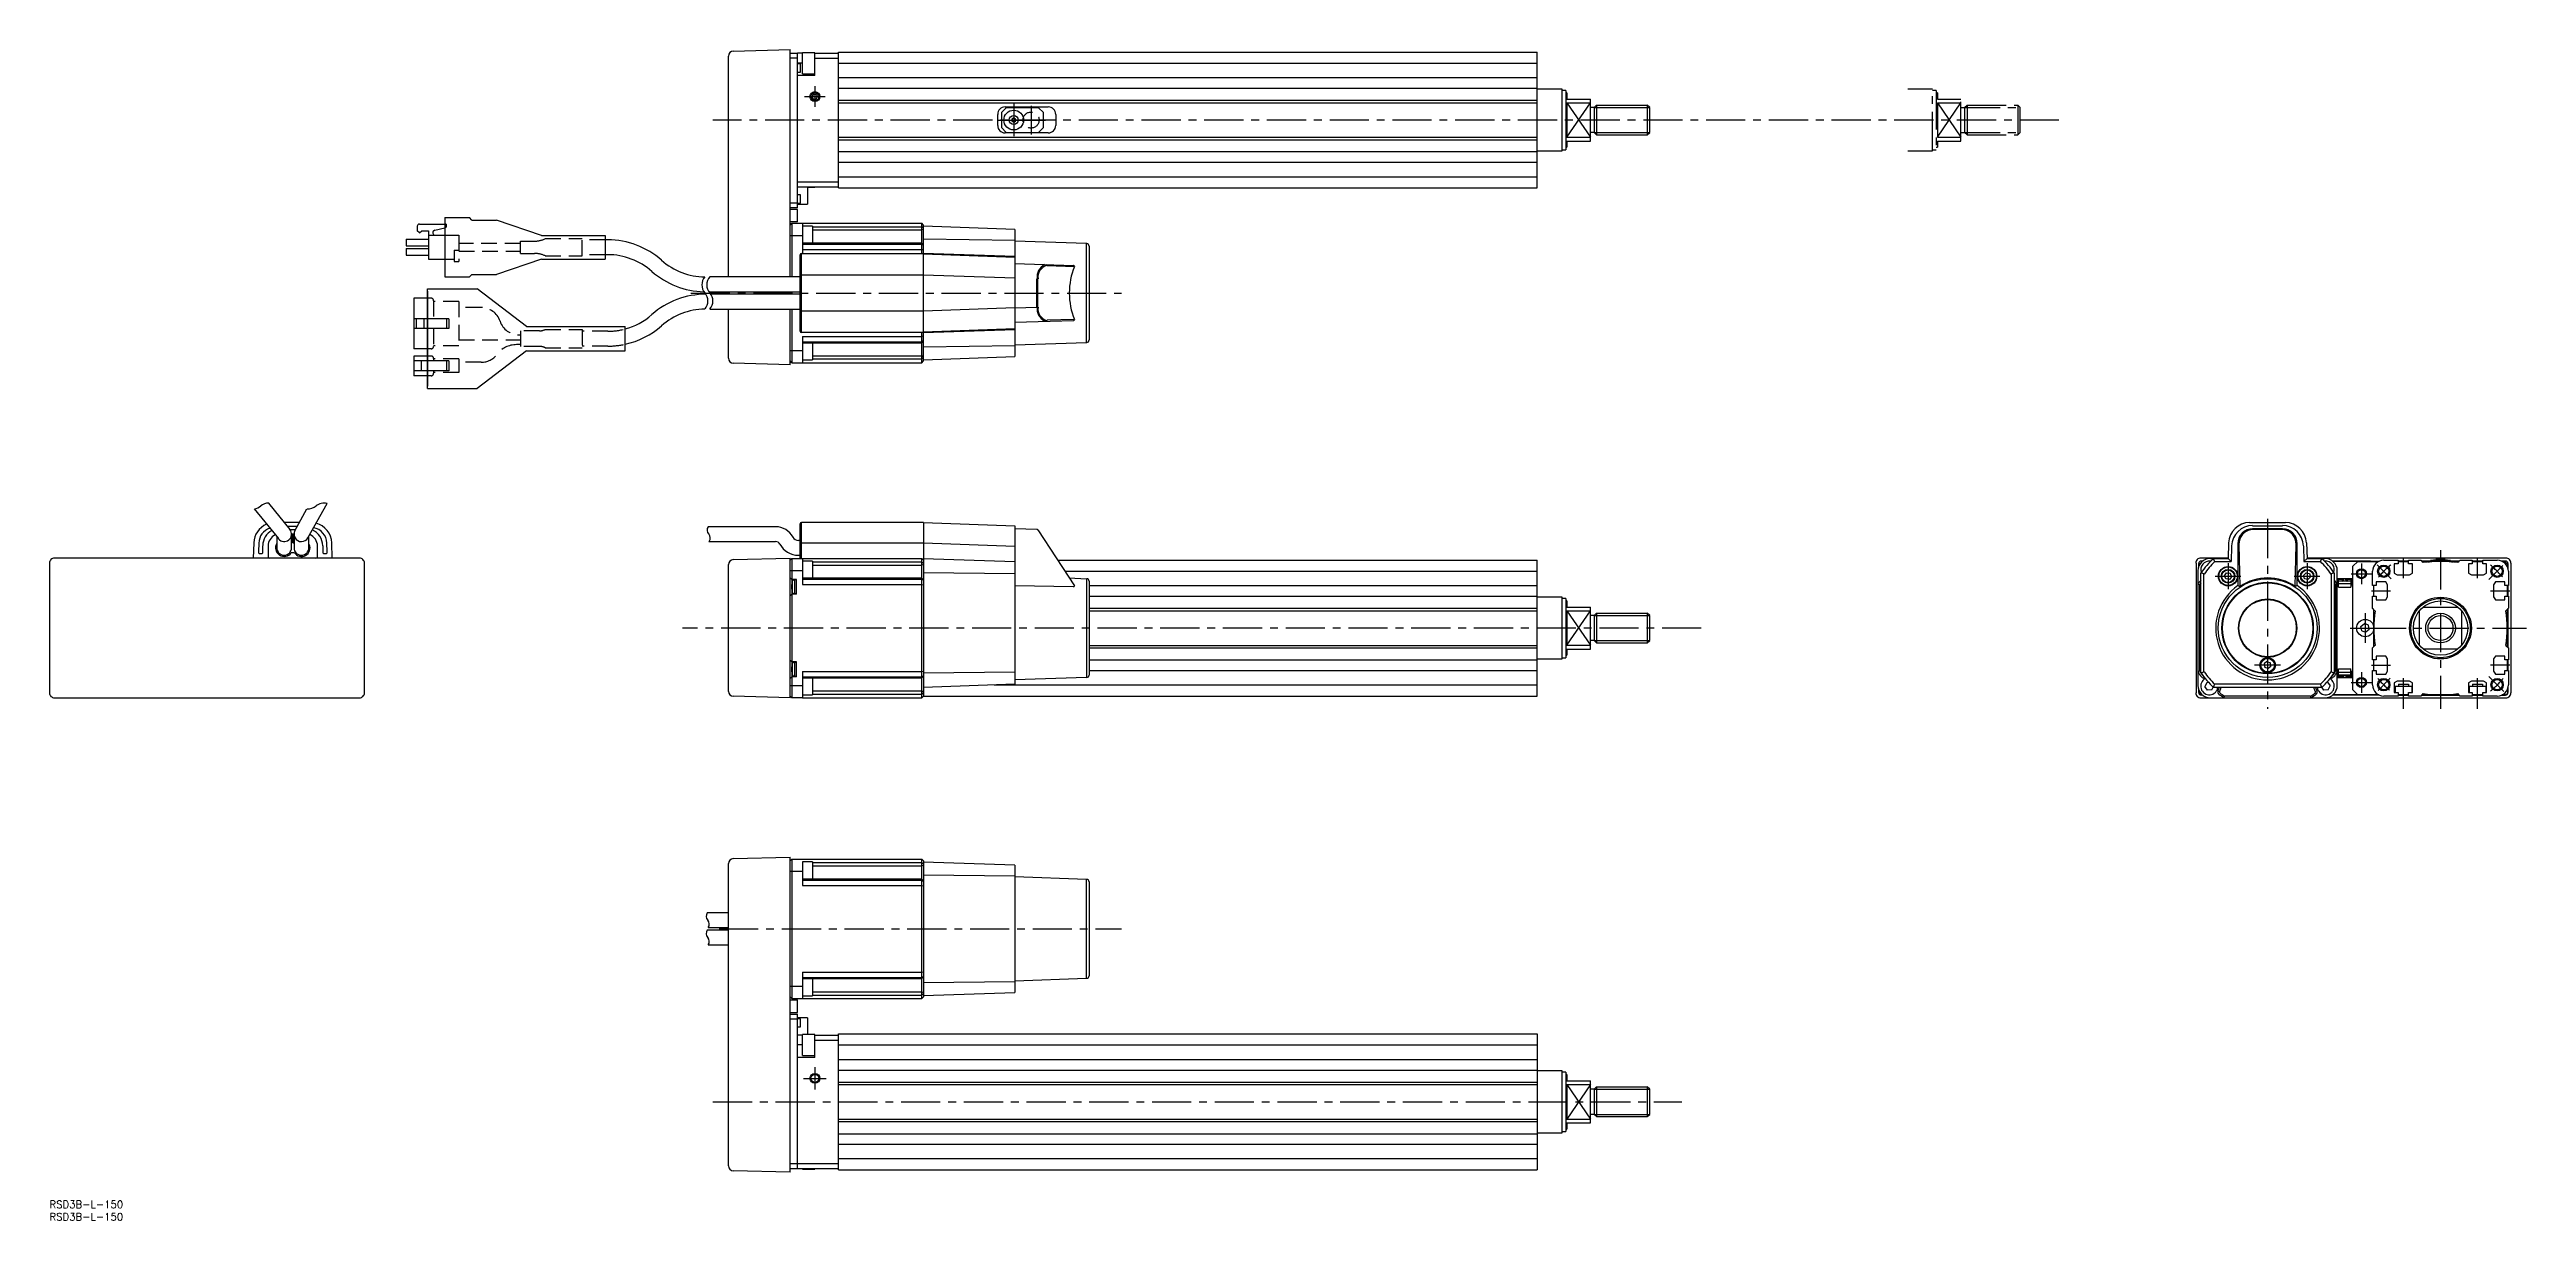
# Model space of a CAD drawing. Extents: x 0 to 1003, y -8 to 466.
import ezdxf

# ---------------------------------------------------------------- set-up
doc = ezdxf.new("R2010")
doc.units = 0
doc.header["$LTSCALE"] = 0.5
for name, pattern in [('CENTER', [50.8, 31.75, -6.35, 6.35, -6.35]), ('DASHED', [19.05, 12.7, -6.35]), ('PHANTOM', [63.5, 31.75, -6.35, 6.35, -6.35, 6.35, -6.35])]:
    doc.linetypes.add(name, pattern=pattern)
for name, color, linetype in [('MSM_CENTER', 1, 'CENTER'), ('MSM_CONTINUOUS', 7, 'CONTINUOUS'), ('MSM_DASHED', 4, 'DASHED'), ('MSM_IMAGINARY', 6, 'PHANTOM'), ('MSM_NARROW', 5, 'CONTINUOUS'), ('MSM_PART_NUMBER', 7, 'CONTINUOUS')]:
    doc.layers.add(name, color=color, linetype=linetype)
doc.styles.get("Standard").update_dxf_attribs({"font": 'txt.shx', "height": 3, "bigfont": 'bigfont.shx'})

msp = doc.modelspace()

# ---------------------------------------------------------------- texts
at = {"layer": 'MSM_PART_NUMBER'}
for p in [(0, -3), (0, -8)]:
    msp.add_text('RSD3B-L-150', height=3, dxfattribs=at).set_placement(p)

# ---------------------------------------------------------------- linework, layer by layer
at = {"layer": 'MSM_CENTER'}
for p, q in [((305.7, 446.8), (314.1, 446.8)), ((309.9, 451), (309.9, 442.6)), ((390.4, 443.9), (390.4, 430.8)), ((397.4, 443.1), (397.4, 431.5)), ((813.6, 437.3), (268.6, 437.3)), ((383.8, 437.3), (396.9, 437.3)), ((391.6, 437.3), (403.2, 437.3)), ((259.6, 367.3), (434.1, 367.3)), ((898.1, 275.9), (898.1, 199)), ((968.1, 263.2), (968.1, 199)), ((876.8, 252.7), (887.3, 252.7)), ((882.1, 258), (882.1, 247.4)), ((908.8, 252.7), (919.3, 252.7)), ((914.1, 258), (914.1, 247.4)), ((931.9, 253.7), (940.2, 253.7)), ((936.1, 257.9), (936.1, 249.5)), ((948.1, 251.7), (942.5, 257.3)), ((953.1, 251.9), (953.1, 259.7)), ((983.1, 251.9), (983.1, 259.7)), ((987.6, 251.3), (993.3, 257)), ((947.9, 246.7), (940.1, 246.7)), ((996.1, 246.7), (988.3, 246.7)), ((668.8, 231.7), (256.3, 231.7)), ((931.5, 231.7), (943.6, 231.7)), ((937.6, 237.8), (937.6, 225.7)), ((938.3, 231.7), (1002.9, 231.7)), ((898.1, 222), (898.1, 211.4)), ((903.3, 216.7), (892.8, 216.7)), ((936.1, 213.9), (936.1, 205.5)), ((940.1, 216.7), (947.9, 216.7)), ((947.7, 211.4), (942.8, 206.5)), ((953.1, 199), (953.1, 211.5)), ((983.1, 199), (983.1, 211.5)), ((987.7, 212.1), (993.7, 206.1)), ((996.1, 216.7), (988.3, 216.7)), ((931.9, 209.7), (940.2, 209.7)), ((271.1, 110), (434.1, 110)), ((309.9, 54), (309.9, 45)), ((305.3, 49.5), (314.4, 49.5)), ((268.6, 40), (660.9, 40))]:
    msp.add_line(p, q, dxfattribs=at)
for start, end in [(128.1239, 140.7358), (39.6065, 51.4367), (218.794, 230.6091), (308.533, 321.1698)]:
    msp.add_arc((968.1, 231.7), 32.5, start, end, dxfattribs=at)
at = {"layer": 'MSM_CONTINUOUS'}
for p, q in [((274.9, 373.8), (274.9, 463.2)), ((276.8, 465.2), (299.9, 465.8)), ((299.9, 373.8), (299.9, 465.8)), ((299.9, 464.3), (302.9, 464.3)), ((302.9, 462.3), (299.9, 462.3)), ((302.9, 401.8), (302.9, 464.3)), ((304.9, 464.3), (302.9, 464.3)), ((309.9, 464.5), (304.9, 464.5)), ((304.9, 456), (304.9, 464.5)), ((309.9, 455.3), (309.9, 464.5)), ((309.9, 464.3), (319.4, 464.3)), ((309.9, 462.3), (319.4, 462.3)), ((319.4, 464.8), (602.4, 464.8)), ((319.4, 409.8), (319.4, 464.8)), ((602.4, 409.8), (602.4, 464.8)), ((304.9, 460.3), (302.9, 460.3)), ((304.1, 460), (302.9, 460)), ((302.9, 456.7), (304.1, 456.7)), ((309.9, 455.3), (302.9, 455.3)), ((304.1, 456.7), (304.1, 460)), ((304.9, 456), (309.9, 456)), ((319.4, 460.3), (602.4, 460.3)), ((319.4, 454.5), (602.4, 454.5)), ((309.3, 447.8), (308.7, 446.8)), ((309.3, 445.8), (308.7, 446.8)), ((309.3, 447.8), (310.4, 447.8)), ((309.3, 445.8), (310.4, 445.8)), ((310.4, 447.8), (311, 446.8)), ((310.4, 445.8), (311, 446.8)), ((319.4, 450.2), (602.4, 450.2)), ((319.4, 445.3), (602.4, 445.3)), ((319.4, 444.3), (602.4, 444.3)), ((387.4, 442.3), (385.4, 440.3)), ((386.9, 442.6), (404.4, 442.6)), ((400.4, 442.3), (387.4, 442.3)), ((402.4, 440.3), (400.4, 442.3)), ((612.4, 449.8), (602.4, 449.8)), ((612.4, 424.8), (612.4, 449.8)), ((613.9, 449.3), (612.4, 449.3)), ((613.9, 449.3), (613.9, 425.3)), ((614.4, 448.3), (613.9, 448.3)), ((614.4, 448.3), (614.4, 445.8)), ((614.4, 445.8), (623.9, 445.8)), ((614.4, 444.3), (623.9, 444.3)), ((614.4, 444.3), (614.4, 430.3)), ((623.9, 428.8), (623.9, 445.8)), ((625.4, 442.4), (623.9, 442.4)), ((625.4, 442.4), (626.4, 443.3)), ((625.4, 442.4), (625.4, 432.3)), ((626.4, 443.3), (626.4, 431.3)), ((626.4, 443.3), (646.9, 443.3)), ((646.9, 443.3), (646.9, 431.3)), ((647.9, 442.4), (646.9, 443.3)), ((647.9, 432.3), (647.9, 442.4)), ((383.9, 435.1), (383.9, 439.6)), ((385.4, 440.3), (385.4, 434.3)), ((385.4, 434.3), (387.4, 432.3)), ((404.4, 432.1), (386.9, 432.1)), ((387.4, 432.3), (400.4, 432.3)), ((390.4, 438.2), (389.6, 437.7)), ((389.6, 437.7), (389.6, 436.9)), ((389.6, 436.9), (390.4, 436.4)), ((391.1, 437.7), (390.4, 438.2)), ((390.4, 436.4), (391.1, 436.9)), ((391.1, 436.9), (391.1, 437.7)), ((400.4, 432.3), (402.4, 434.3)), ((402.4, 434.3), (402.4, 440.3)), ((407.4, 439.6), (407.4, 435.1)), ((625.4, 432.3), (623.9, 432.3)), ((626.4, 431.3), (625.4, 432.3)), ((626.4, 431.3), (646.9, 431.3)), ((646.9, 431.3), (647.9, 432.3)), ((319.4, 430.3), (602.4, 430.3)), ((319.4, 429.3), (602.4, 429.3)), ((319.4, 424.5), (602.4, 424.5)), ((602.4, 424.8), (612.4, 424.8)), ((612.4, 425.3), (613.9, 425.3)), ((613.9, 426.3), (614.4, 426.3)), ((614.4, 430.3), (623.9, 430.3)), ((614.4, 428.8), (623.9, 428.8)), ((614.4, 428.8), (614.4, 426.3)), ((302.9, 412.3), (319.4, 412.3)), ((319.4, 420.2), (602.4, 420.2)), ((319.4, 414.3), (602.4, 414.3)), ((299.9, 403.8), (302.9, 403.8)), ((302.9, 401.8), (299.9, 401.8)), ((302.9, 410.3), (319.4, 410.3)), ((304.1, 407), (302.9, 407)), ((302.9, 403.7), (304.1, 403.7)), ((302.9, 403.3), (306.9, 403.3)), ((304.1, 403.7), (304.1, 407)), ((306.9, 410.3), (306.9, 403.3)), ((306.9, 410.1), (309.9, 410.1)), ((309.9, 410.1), (309.9, 410.3)), ((319.4, 409.8), (602.4, 409.8)), ((148.9, 394.3), (148.9, 392.5)), ((149.8, 391.6), (148.9, 392.5)), ((149.8, 395.2), (160, 395.2)), ((149.8, 391.6), (150.7, 392.5)), ((150.7, 392.5), (153.4, 392.5)), ((153.4, 392.5), (153.4, 381)), ((156, 392.7), (160, 393.7)), ((160, 397.8), (160, 373.8)), ((160, 397.8), (170, 397.8)), ((171, 396.8), (170, 397.8)), ((171, 396.8), (181, 396.8)), ((199.2, 390.6), (181, 396.8)), ((302.9, 401.1), (299.9, 401.1)), ((302.9, 396.1), (299.9, 396.1)), ((299.9, 394.8), (300.6, 395.5)), ((300.6, 395.5), (300.6, 373.8)), ((300.6, 395.5), (353.2, 395.5)), ((302.9, 396.1), (302.9, 401.1)), ((304.9, 395.5), (304.9, 383.3)), ((308.9, 394.4), (304.9, 394.4)), ((308.9, 394.4), (308.9, 387.5)), ((308.9, 394.1), (353.2, 394.1)), ((308.9, 392.8), (353.2, 392.8)), ((353.2, 383.3), (353.2, 395.5)), ((353.9, 394.8), (353.2, 395.5)), ((353.9, 393.5), (353.2, 394.1)), ((353.9, 393.1), (353.2, 392.8)), ((353.9, 339.8), (353.9, 394.8)), ((390.9, 393), (353.9, 394.3)), ((390.9, 393), (390.9, 341.6)), ((144.4, 389.1), (153.4, 389.1)), ((144.4, 389.1), (144.4, 386.4)), ((144.4, 386.4), (153.4, 386.4)), ((144.4, 385.3), (153.4, 385.3)), ((144.4, 385.3), (144.4, 382.6)), ((144.4, 382.6), (153.4, 382.6)), ((153.4, 390.7), (160, 390.7)), ((199.2, 390.6), (225, 390.6)), ((225, 390.6), (225, 381)), ((226, 388.8), (225, 388.8)), ((226, 382.8), (225, 382.8)), ((304.9, 390.5), (299.9, 390.5)), ((303.9, 382.6), (303.9, 382.8)), ((303.9, 352), (303.9, 382.6)), ((304.4, 383.3), (353.9, 383.3)), ((304.4, 383.1), (304.4, 383.3)), ((304.4, 351.5), (304.4, 383.1)), ((353.9, 383.1), (304.4, 383.1)), ((353.2, 387.5), (304.9, 387.5)), ((304.9, 387.1), (353.2, 387.1)), ((304.9, 384.9), (353.2, 384.9)), ((353.9, 386.8), (353.2, 387.5)), ((353.9, 386.6), (353.2, 387.1)), ((353.9, 384.7), (353.2, 384.9)), ((353.9, 389.2), (390.9, 388.7)), ((353.9, 383.3), (353.9, 383.1)), ((390.9, 382.1), (353.9, 383.3)), ((353.9, 383.1), (390.9, 381.8)), ((419.9, 387.3), (390.9, 388.3)), ((419.9, 347.3), (419.9, 387.3)), ((420.9, 386.3), (420.9, 348.3)), ((153.4, 381), (160, 381)), ((160, 373.8), (170, 373.8)), ((171, 374.8), (170, 373.8)), ((171, 374.8), (181, 374.8)), ((199.2, 381), (181, 374.8)), ((199.2, 381), (225, 381)), ((303.9, 373.8), (267.4, 373.8)), ((303.9, 374.6), (353.9, 374.6)), ((353.9, 374.6), (390.9, 373.4)), ((390.9, 379.3), (414.6, 378.5)), ((399.8, 361.6), (399.8, 373)), ((400.2, 361.6), (400.2, 373)), ((402.9, 378.7), (403.5, 378.9)), ((403.9, 378.4), (415, 378)), ((153.1, 365.2), (147.5, 365.2)), ((147.5, 365.2), (147.5, 344.7)), ((153.1, 328.6), (153.1, 369)), ((153.1, 369), (173.1, 369)), ((153.1, 368), (153.1, 329.6)), ((193.1, 353.8), (173.1, 369)), ((174.8, 361.4), (174.2, 361.4)), ((267, 367.8), (303.9, 367.8)), ((303.9, 366.8), (267.7, 366.8)), ((274.9, 366.8), (274.9, 367.8)), ((299.9, 366.8), (299.9, 367.8)), ((300.6, 367.8), (300.6, 366.8)), ((390.9, 361.3), (353.9, 360)), ((390.9, 361.3), (399.8, 361.6)), ((399.8, 361.6), (400.2, 361.6)), ((153.1, 356.9), (147.5, 356.9)), ((153.1, 352.9), (147.5, 352.9)), ((148.5, 356.9), (148.5, 352.9)), ((151.5, 356.9), (151.5, 352.9)), ((193.1, 353.8), (233.1, 353.8)), ((233.1, 343.9), (233.1, 353.8)), ((267.4, 360.8), (303.9, 360.8)), ((274.9, 340.9), (274.9, 360.8)), ((299.9, 338.3), (299.9, 360.8)), ((300.6, 360.8), (300.6, 339.1)), ((353.9, 360), (303.9, 360)), ((303.9, 351.8), (303.9, 352)), ((304.4, 351.5), (353.9, 351.5)), ((304.4, 351.3), (304.4, 351.5)), ((353.9, 351.3), (304.4, 351.3)), ((353.2, 339.1), (353.2, 351.3)), ((390.9, 352.8), (353.9, 351.5)), ((353.9, 351.3), (390.9, 352.6)), ((414.6, 356.1), (390.9, 355.3)), ((403.5, 355.8), (402.9, 355.9)), ((415, 356.6), (403.9, 356.3)), ((153.1, 344.7), (147.5, 344.7)), ((153.1, 341.8), (147.5, 341.8)), ((147.5, 341.8), (147.5, 333.8)), ((193.1, 343.9), (173.1, 328.6)), ((193.1, 343.9), (233.1, 343.9)), ((299.9, 344.1), (304.9, 344.1)), ((304.9, 349.7), (353.2, 349.7)), ((304.9, 349.7), (304.9, 339.1)), ((304.9, 347.6), (353.2, 347.6)), ((304.9, 347.2), (353.2, 347.2)), ((308.9, 347.2), (308.9, 340.2)), ((308.9, 341.9), (353.2, 341.9)), ((353.9, 349.9), (353.2, 349.7)), ((353.9, 348), (353.2, 347.6)), ((353.2, 347.2), (353.9, 347.9)), ((353.9, 341.5), (353.2, 341.9)), ((353.9, 341.1), (353.2, 340.6)), ((390.9, 345.9), (353.9, 345.4)), ((353.9, 340.3), (390.9, 341.6)), ((390.9, 346.3), (419.9, 347.3)), ((153.1, 339.8), (147.5, 339.8)), ((153.1, 335.8), (147.5, 335.8)), ((153.1, 333.8), (147.5, 333.8)), ((150.5, 339.8), (150.5, 335.8)), ((299.9, 338.3), (276.8, 338.9)), ((300.6, 339.1), (299.9, 339.8)), ((300.6, 339.1), (353.2, 339.1)), ((304.9, 340.2), (308.9, 340.2)), ((308.9, 340.6), (353.2, 340.6)), ((353.2, 339.1), (353.9, 339.8)), ((153.1, 328.6), (173.1, 328.6)), ((88.7, 282.3), (97.3, 271.6)), ((104.6, 268.2), (112.4, 282.1)), ((82.9, 279.9), (92.7, 267.9)), ((101.2, 274.4), (95.1, 274.4)), ((100.3, 272.8), (96.4, 272.8)), ((97.3, 271.6), (99.6, 271.6)), ((99.3, 271.1), (104.2, 279.9)), ((294, 272.7), (266.7, 272.7)), ((303.9, 259.9), (303.9, 273.9)), ((353.9, 274.4), (304.4, 274.4)), ((304.4, 259.9), (304.4, 274.4)), ((353.9, 274.4), (353.9, 204.2)), ((353.9, 274.4), (390.9, 273.1)), ((390.9, 273.1), (390.9, 209)), ((399.8, 271.6), (390.9, 271.9)), ((400.2, 271.4), (415, 248.8)), ((890.8, 274.4), (905.3, 274.4)), ((892, 273.1), (904.1, 273.1)), ((904.1, 271.9), (892, 271.9)), ((903.7, 271.6), (892.4, 271.6)), ((82.7, 266.2), (82.5, 260)), ((84.7, 266.2), (84.6, 262.5)), ((85.1, 261.9), (85.9, 261.9)), ((86.4, 262.4), (86.4, 265)), ((88.5, 264.9), (88.5, 264.9)), ((88.5, 264.9), (88.5, 260.4)), ((92, 268.7), (92, 267.1)), ((92, 267.1), (92, 264.2)), ((99.1, 262.2), (97.9, 262.2)), ((98, 269.9), (99, 269.9)), ((98, 264.2), (98, 269.7)), ((98, 266.2), (98.3, 266.2)), ((98.3, 266.2), (98.3, 269.9)), ((98.3, 268.4), (98.7, 268.4)), ((98.7, 269.9), (98.7, 266.2)), ((98.7, 266.2), (99, 266.2)), ((99, 269.7), (99, 264.2)), ((105, 264.2), (105, 269)), ((108.5, 260.4), (108.5, 264.9)), ((110.6, 265), (110.6, 262.4)), ((111.1, 261.9), (111.9, 261.9)), ((112.4, 262.5), (112.3, 266.2)), ((114.5, 260), (114.3, 266.2)), ((267, 266.7), (294, 266.7)), ((303.9, 267.2), (303.2, 267.2)), ((303.2, 261.2), (303.9, 261.2)), ((304.4, 266.2), (353.9, 266.2)), ((353.9, 266.2), (390.9, 264.9)), ((882.3, 266.2), (882.1, 259.9)), ((883.5, 264.9), (883.3, 258.6)), ((886.1, 265.9), (886.1, 249)), ((886.6, 266.7), (886.5, 265.5)), ((886.5, 265.5), (886.9, 248.5)), ((909.2, 248.5), (909.6, 265.5)), ((909.6, 265.5), (909.5, 266.7)), ((910.1, 249), (910.1, 265.9)), ((912.6, 264.9), (912.8, 258.6)), ((913.8, 266.2), (914.1, 259.9)), ((0, 258), (0, 205.5)), ((125.5, 260), (2, 260)), ((127.5, 205.5), (127.5, 258)), ((274.9, 206.1), (274.9, 257.4)), ((276.8, 259.4), (299.9, 260)), ((299.9, 203.5), (299.9, 260)), ((299.9, 259.2), (300.6, 259.9)), ((304.9, 254.9), (299.9, 254.9)), ((299.9, 252.1), (300.6, 251.4)), ((300.6, 259.9), (300.6, 250.1)), ((300.6, 259.9), (304.9, 259.9)), ((302.4, 251.4), (300.6, 251.4)), ((302.4, 251.2), (301.6, 251.2)), ((301.6, 251.2), (301.6, 245.7)), ((302.4, 245.4), (302.4, 251.4)), ((304.9, 259.9), (304.9, 249.4)), ((304.9, 259.9), (353.2, 259.9)), ((308.9, 258.8), (304.9, 258.8)), ((353.2, 251.9), (304.9, 251.9)), ((304.9, 251.5), (353.2, 251.5)), ((308.9, 258.8), (308.9, 251.9)), ((308.9, 258.5), (353.2, 258.5)), ((308.9, 257.2), (353.2, 257.2)), ((353.2, 203.5), (353.2, 259.9)), ((353.9, 259.2), (353.2, 259.9)), ((353.9, 257.9), (353.2, 258.5)), ((353.9, 257.5), (353.2, 257.2)), ((353.9, 251.2), (353.2, 251.9)), ((353.9, 251.1), (353.2, 251.5)), ((353.9, 259.9), (390.9, 258.6)), ((390.9, 253.6), (353.9, 254)), ((408.2, 259.2), (602.4, 259.2)), ((411.1, 254.7), (602.4, 254.7)), ((412.9, 252), (419.9, 251.7)), ((419.9, 251.7), (419.9, 211.7)), ((602.4, 204.2), (602.4, 259.2)), ((869.1, 258), (869.1, 205.5)), ((869.9, 254.9), (869.9, 208.5)), ((870.2, 256.8), (870.2, 257.8)), ((870.2, 257.8), (870.2, 257.8)), ((870.2, 257.8), (870.2, 256.8)), ((870.6, 257.7), (871.6, 258.7)), ((870.6, 257.7), (870.6, 257.5)), ((882.1, 260), (871, 260)), ((872.3, 253.6), (871, 254)), ((871, 213.6), (871, 254)), ((871.2, 258.8), (871.7, 258.8)), ((871.2, 258.8), (871.2, 258.8)), ((871.7, 258.8), (871.2, 258.8)), ((871.6, 258.7), (871.6, 258.7)), ((872.3, 214), (872.3, 253.6)), ((874.9, 259.9), (882.1, 259.9)), ((876.1, 259.9), (876.6, 258.6)), ((876.6, 258.6), (883.3, 258.6)), ((880.6, 252.9), (881.5, 254.1)), ((881.2, 251.6), (880.6, 252.9)), ((882.6, 251.4), (881.2, 251.6)), ((881.5, 254.1), (882.9, 253.9)), ((883.3, 258.6), (882.1, 259.9)), ((883.5, 252.5), (882.6, 251.4)), ((882.9, 253.9), (883.5, 252.5)), ((912.7, 253.1), (913.7, 254.1)), ((913, 251.7), (912.7, 253.1)), ((914.1, 259.9), (912.8, 258.6)), ((912.8, 258.6), (919.5, 258.6)), ((914.4, 251.3), (913, 251.7)), ((913.7, 254.1), (915.1, 253.8)), ((994.6, 260), (914, 260)), ((914.1, 259.9), (921.3, 259.9)), ((915.4, 252.4), (914.4, 251.3)), ((915.1, 253.8), (915.4, 252.4)), ((919.5, 258.6), (920, 259.9)), ((925.1, 254), (923.8, 253.6)), ((923.8, 253.6), (923.8, 214)), ((924.4, 258.8), (943.2, 258.8)), ((939.8, 258.8), (924.4, 258.8)), ((934.6, 258.7), (924.5, 258.7)), ((925.1, 254), (925.1, 213.6)), ((926.3, 208.5), (926.3, 254.9)), ((926.3, 251.7), (926.3, 249.2)), ((932.3, 251.7), (926.3, 251.7)), ((926.8, 248.3), (926.8, 251.7)), ((928.8, 251.3), (926.8, 251.3)), ((926.8, 250.8), (928.3, 250.8)), ((928.3, 251.7), (928.3, 250.8)), ((928.3, 250.8), (928.4, 250.7)), ((930.2, 250.7), (928.4, 250.7)), ((928.8, 251.3), (928.8, 251.7)), ((928.8, 251.7), (928.8, 251.2)), ((928.8, 251.2), (928.8, 251.3)), ((929.8, 251.7), (929.8, 251.3)), ((929.8, 251.2), (929.8, 251.7)), ((929.8, 251.3), (929.8, 251.2)), ((931.8, 251.3), (929.8, 251.3)), ((930.3, 250.8), (930.2, 250.7)), ((930.3, 251.7), (930.3, 250.8)), ((930.3, 250.8), (931.8, 250.8)), ((931.8, 251.7), (931.8, 248.3)), ((932.3, 249.2), (932.3, 251.7)), ((934.6, 258.7), (932.6, 256.7)), ((932.6, 206.7), (932.6, 256.7)), ((934.6, 258.7), (943, 258.7)), ((939.8, 258.8), (943.1, 258.8)), ((939.8, 258.8), (939.8, 258.8)), ((939.8, 258.7), (939.8, 258.8)), ((939.8, 258.8), (939.8, 258.7)), ((940.6, 248.9), (940.6, 254.7)), ((945.1, 259.2), (950.9, 259.2)), ((950.9, 257.7), (949.4, 257.7)), ((949.4, 257.7), (949.4, 253.9)), ((949.4, 253.9), (950.6, 253.2)), ((950.6, 253.2), (955.5, 253.2)), ((950.9, 259.2), (950.9, 257.7)), ((955.2, 258.8), (950.9, 258.8)), ((950.9, 258.8), (955.2, 258.8)), ((950.9, 258.7), (955.2, 258.7)), ((955.2, 257.7), (955.2, 259.2)), ((955.2, 259.2), (960.1, 259.2)), ((956.7, 257.7), (955.2, 257.7)), ((955.5, 253.2), (956.7, 253.9)), ((956.7, 253.9), (956.7, 257.7)), ((960.1, 259.2), (961, 258.2)), ((964.1, 258.8), (960.5, 258.8)), ((960.5, 258.8), (964.1, 258.8)), ((960.6, 258.7), (964.1, 258.7)), ((963.1, 258.5), (963.1, 258.5)), ((963.1, 258.5), (963.6, 258.5)), ((966.3, 259.3), (964.1, 259.1)), ((964.1, 259.1), (964.1, 258.6)), ((964.1, 259.1), (972.1, 259.1)), ((966.3, 259.7), (966.3, 259.3)), ((966.3, 259.7), (969.9, 259.7)), ((966.3, 259.3), (969.9, 259.3)), ((969.9, 259.3), (969.9, 259.7)), ((972.1, 259.1), (969.9, 259.3)), ((972, 258.6), (972.1, 259.1)), ((975.7, 258.8), (972, 258.8)), ((972, 258.8), (975.6, 258.8)), ((972, 258.7), (975.6, 258.7)), ((972.5, 258.5), (973.1, 258.5)), ((973.1, 258.5), (973.1, 258.5)), ((975.1, 258.2), (976.1, 259.2)), ((976.1, 259.2), (980.9, 259.2)), ((980.9, 257.7), (979.4, 257.7)), ((979.4, 257.7), (979.4, 253.9)), ((979.4, 253.9), (980.6, 253.2)), ((980.6, 253.2), (985.5, 253.2)), ((980.9, 259.2), (980.9, 257.7)), ((985.2, 258.8), (980.9, 258.8)), ((980.9, 258.8), (985.2, 258.8)), ((980.9, 258.7), (985.2, 258.7)), ((985.2, 257.7), (985.2, 259.2)), ((985.2, 259.2), (991.1, 259.2)), ((986.7, 257.7), (985.2, 257.7)), ((985.5, 253.2), (986.7, 253.9)), ((986.7, 253.9), (986.7, 257.7)), ((994.4, 258.8), (992.9, 258.8)), ((993, 258.8), (994.4, 258.8)), ((993.1, 258.7), (994.1, 258.7)), ((995.1, 257.7), (994.1, 258.7)), ((995.1, 257.7), (995.1, 256.8)), ((995.4, 255.9), (995.4, 257.8)), ((995.4, 257.8), (995.4, 256)), ((995.6, 254.7), (995.6, 248.9)), ((996.6, 258), (996.6, 205.5)), ((300.6, 245.4), (299.9, 244.7)), ((300.4, 248.8), (300.5, 248.8)), ((300.5, 248.1), (300.4, 248.1)), ((300.6, 246.8), (300.6, 216.7)), ((302.4, 245.4), (300.6, 245.4)), ((300.7, 250.5), (300.7, 246.4)), ((301.6, 245.7), (302.4, 245.7)), ((304.9, 249.4), (353.2, 249.4)), ((353.2, 249.4), (353.9, 249.2)), ((390.9, 249), (414.6, 248.5)), ((420.9, 250.7), (420.9, 212.7)), ((420.9, 248.9), (602.4, 248.9)), ((420.9, 244.6), (602.4, 244.6)), ((612.4, 244.2), (602.4, 244.2)), ((612.4, 219.2), (612.4, 244.2)), ((613.9, 243.7), (612.4, 243.7)), ((613.9, 243.7), (613.9, 219.7)), ((614.4, 242.7), (613.9, 242.7)), ((614.4, 242.7), (614.4, 240.2)), ((870.6, 249.2), (869.9, 249.4)), ((870.6, 214.3), (870.6, 249.2)), ((886.1, 249), (886.9, 248.5)), ((910.1, 249), (909.2, 248.5)), ((926.3, 249.4), (925.6, 249.2)), ((925.6, 249.2), (925.6, 214.3)), ((926.3, 249.2), (926.8, 249.2)), ((931.8, 250.7), (926.8, 250.7)), ((926.8, 249.8), (931.8, 249.8)), ((926.8, 248.3), (931.8, 248.3)), ((931.8, 249.2), (932.3, 249.2)), ((942.1, 248.9), (940.6, 248.9)), ((940.6, 239.7), (940.6, 244.6)), ((940.6, 244.6), (942.1, 244.6)), ((941.1, 244.6), (941.1, 248.9)), ((945.9, 250.4), (942.1, 250.4)), ((942.1, 250.4), (942.1, 248.9)), ((942.1, 244.6), (942.1, 243.1)), ((942.1, 243.1), (945.9, 243.1)), ((946.6, 249.2), (945.9, 250.4)), ((945.9, 243.1), (946.6, 244.3)), ((946.6, 244.3), (946.6, 249.2)), ((990.3, 250.4), (989.6, 249.2)), ((989.6, 249.2), (989.6, 244.3)), ((989.6, 244.3), (990.3, 243.1)), ((994.1, 250.4), (990.3, 250.4)), ((990.3, 243.1), (994.1, 243.1)), ((994.1, 248.9), (994.1, 250.4)), ((995.6, 248.9), (994.1, 248.9)), ((994.1, 243.1), (994.1, 244.6)), ((994.1, 244.6), (995.6, 244.6)), ((995.1, 248.9), (995.1, 244.6)), ((995.4, 244.6), (995.4, 248.9)), ((995.4, 248.9), (995.4, 244.6)), ((995.6, 244.6), (995.6, 239.7)), ((420.9, 239.7), (602.4, 239.7)), ((420.9, 238.7), (602.4, 238.7)), ((614.4, 240.2), (623.9, 240.2)), ((614.4, 238.7), (623.9, 238.7)), ((614.4, 238.7), (614.4, 224.8)), ((623.9, 223.2), (623.9, 240.2)), ((625.4, 236.8), (623.9, 236.8)), ((625.4, 236.8), (626.4, 237.7)), ((625.4, 236.8), (625.4, 226.7)), ((626.4, 237.7), (626.4, 225.7)), ((626.4, 237.7), (646.9, 237.7)), ((646.9, 237.7), (646.9, 225.7)), ((647.9, 236.8), (646.9, 237.7)), ((647.9, 226.7), (647.9, 236.8)), ((935.9, 232.4), (937.3, 233.5)), ((936.2, 230.6), (935.9, 232.4)), ((938.9, 232.9), (937.3, 233.5)), ((939.2, 231.1), (937.8, 230)), ((939.2, 231.1), (938.9, 232.9)), ((941.5, 238.7), (940.6, 239.7)), ((941.1, 224.2), (941.1, 239.2)), ((959.6, 224.8), (959.6, 238.7)), ((961.1, 240.2), (975, 240.2)), ((976.6, 238.7), (976.6, 224.8)), ((995.6, 239.7), (994.6, 238.7)), ((995.1, 239.2), (995.1, 224.2)), ((995.4, 223.9), (995.4, 239.6)), ((995.4, 239.6), (995.4, 223.9)), ((420.9, 224.7), (602.4, 224.7)), ((420.9, 223.7), (602.4, 223.7)), ((613.9, 220.7), (614.4, 220.7)), ((614.4, 224.8), (623.9, 224.8)), ((614.4, 223.2), (623.9, 223.2)), ((614.4, 223.2), (614.4, 220.7)), ((625.4, 226.7), (623.9, 226.7)), ((626.4, 225.7), (625.4, 226.7)), ((626.4, 225.7), (646.9, 225.7)), ((646.9, 225.7), (647.9, 226.7)), ((936.2, 230.6), (937.8, 230)), ((940.6, 223.7), (941.5, 224.7)), ((940.6, 218.9), (940.6, 223.7)), ((975, 223.2), (961.1, 223.2)), ((994.6, 224.7), (995.6, 223.7)), ((995.6, 223.7), (995.6, 218.9)), ((299.9, 218.7), (300.6, 218)), ((300.6, 212), (299.9, 211.3)), ((300.4, 215.4), (300.5, 215.4)), ((300.5, 214.7), (300.4, 214.7)), ((302.4, 218), (300.6, 218)), ((300.6, 213.4), (300.6, 203.5)), ((302.4, 212), (300.6, 212)), ((300.7, 217.1), (300.7, 213)), ((302.4, 217.8), (301.6, 217.8)), ((301.6, 217.8), (301.6, 212.3)), ((301.6, 212.3), (302.4, 212.3)), ((302.4, 212), (302.4, 218)), ((304.9, 214.1), (304.9, 203.5)), ((304.9, 214.1), (353.2, 214.1)), ((304.9, 212), (353.2, 212)), ((304.9, 211.6), (353.2, 211.6)), ((308.9, 211.6), (308.9, 204.7)), ((353.2, 214.1), (353.9, 214.3)), ((353.2, 212), (353.9, 212.4)), ((353.2, 211.6), (353.9, 212.3)), ((353.9, 213.6), (390.9, 214)), ((419.9, 211.7), (390.9, 210.7)), ((420.9, 218.9), (602.4, 218.9)), ((420.9, 214.6), (602.4, 214.6)), ((602.4, 219.2), (612.4, 219.2)), ((612.4, 219.7), (613.9, 219.7)), ((870.6, 214.3), (869.9, 214.1)), ((871, 213.6), (872.3, 214)), ((897.8, 218.2), (896.7, 217.3)), ((896.7, 217.3), (896.9, 215.8)), ((898.3, 215.3), (896.9, 215.8)), ((897.8, 218.2), (899.2, 217.6)), ((899.4, 216.2), (898.3, 215.3)), ((899.4, 216.2), (899.2, 217.6)), ((923.8, 214), (925.1, 213.6)), ((926.3, 214.1), (925.6, 214.3)), ((926.3, 214.2), (926.3, 211.7)), ((926.8, 214.2), (926.3, 214.2)), ((926.3, 211.7), (932.3, 211.7)), ((926.8, 215.2), (931.8, 215.2)), ((926.8, 211.7), (926.8, 215.2)), ((926.8, 214.2), (926.8, 214.2)), ((931.8, 213.7), (926.8, 213.7)), ((926.8, 212.8), (931.8, 212.8)), ((928.3, 212.7), (926.8, 212.7)), ((926.8, 212.2), (928.8, 212.2)), ((928.3, 212.7), (928.4, 212.7)), ((928.3, 211.7), (928.3, 212.7)), ((928.4, 212.7), (930.2, 212.7)), ((928.8, 212.2), (928.8, 212.2)), ((928.8, 211.7), (928.8, 212.2)), ((928.8, 212.2), (928.8, 211.7)), ((929.8, 212.2), (929.8, 212.2)), ((929.8, 212.2), (931.8, 212.2)), ((929.8, 212.2), (929.8, 211.7)), ((929.8, 212.2), (929.8, 211.7)), ((930.3, 212.7), (930.2, 212.7)), ((931.8, 212.7), (930.3, 212.7)), ((930.3, 211.7), (930.3, 212.7)), ((931.8, 211.7), (931.8, 215.2)), ((932.3, 214.2), (931.8, 214.2)), ((931.9, 214.2), (931.8, 214.2)), ((932.3, 211.7), (932.3, 214.2)), ((942.1, 218.9), (940.6, 218.9)), ((940.6, 208.7), (940.6, 214.6)), ((940.6, 214.6), (942.1, 214.6)), ((941.1, 214.6), (941.1, 218.9)), ((945.9, 220.4), (942.1, 220.4)), ((942.1, 220.4), (942.1, 218.9)), ((942.1, 214.6), (942.1, 213.1)), ((942.1, 213.1), (945.9, 213.1)), ((946.6, 219.2), (945.9, 220.4)), ((945.9, 213.1), (946.6, 214.3)), ((946.6, 214.3), (946.6, 219.2)), ((990.3, 220.4), (989.6, 219.2)), ((989.6, 219.2), (989.6, 214.3)), ((989.6, 214.3), (990.3, 213.1)), ((994.1, 220.4), (990.3, 220.4)), ((990.3, 213.1), (994.1, 213.1)), ((994.1, 218.9), (994.1, 220.4)), ((995.6, 218.9), (994.1, 218.9)), ((994.1, 213.1), (994.1, 214.6)), ((994.1, 214.6), (995.6, 214.6)), ((995.1, 218.9), (995.1, 214.6)), ((995.4, 214.6), (995.4, 218.9)), ((995.4, 218.9), (995.4, 214.6)), ((995.6, 214.6), (995.6, 208.7)), ((2, 203.5), (125.5, 203.5)), ((299.9, 203.5), (276.8, 204.1)), ((299.9, 208.5), (304.9, 208.5)), ((300.6, 203.5), (299.9, 204.2)), ((304.9, 203.5), (300.6, 203.5)), ((304.9, 204.7), (308.9, 204.7)), ((304.9, 203.5), (353.2, 203.5)), ((308.9, 206.3), (353.2, 206.3)), ((308.9, 205), (353.2, 205)), ((353.2, 206.3), (353.9, 205.9)), ((353.2, 205), (353.9, 205.5)), ((353.2, 203.5), (353.9, 204.2)), ((390.9, 209), (353.9, 207.7)), ((353.9, 204.2), (602.4, 204.2)), ((382.5, 208.7), (602.4, 208.7)), ((870.2, 205.6), (870.2, 206.7)), ((870.2, 206.6), (870.2, 205.7)), ((870.2, 205.7), (870.2, 205.6)), ((870.6, 206), (870.6, 205.7)), ((871.6, 204.7), (870.6, 205.7)), ((871, 203.5), (994.6, 203.5)), ((871.2, 204.7), (871.7, 204.7)), ((871.2, 204.6), (871.2, 204.7)), ((871.7, 204.6), (871.2, 204.6)), ((871.6, 204.7), (871.6, 204.7)), ((873.5, 209.6), (872.7, 208)), ((873.7, 206.6), (872.7, 208)), ((874.2, 209.7), (873.5, 209.6)), ((875.5, 206.7), (873.7, 206.6)), ((874.9, 203.5), (921.3, 203.5)), ((875.5, 206.7), (876, 207.8)), ((876.6, 209), (876.1, 207.7)), ((920, 207.7), (876.1, 207.7)), ((919.5, 209), (876.6, 209)), ((878, 206.3), (878.5, 207.5)), ((878.5, 207.5), (878.5, 207.7)), ((878.6, 205.9), (879.1, 207.2)), ((879.1, 207.2), (879.2, 207.7)), ((880.4, 203.5), (880.6, 204.2)), ((915.5, 204.2), (880.6, 204.2)), ((915.7, 203.5), (915.5, 204.2)), ((917, 207.2), (916.9, 207.7)), ((917.5, 205.9), (917, 207.2)), ((917.6, 207.5), (917.6, 207.7)), ((918.1, 206.3), (917.6, 207.5)), ((920, 207.7), (919.5, 209)), ((920.9, 206.6), (920, 207.8)), ((922.6, 206.7), (920.9, 206.6)), ((922.4, 209.8), (922, 209.7)), ((922.4, 209.8), (923.4, 208.3)), ((922.6, 206.7), (923.4, 208.3)), ((924.4, 204.7), (939.8, 204.7)), ((943.2, 204.6), (924.4, 204.6)), ((943, 204.7), (924.5, 204.7)), ((932.6, 206.7), (934.6, 204.7)), ((939.8, 204.7), (939.8, 204.7)), ((943.1, 204.7), (939.8, 204.7)), ((939.8, 204.7), (939.8, 204.7)), ((939.8, 204.7), (939.8, 204.7)), ((950.9, 204.2), (945.1, 204.2)), ((950.6, 210.2), (949.4, 209.5)), ((949.4, 209.5), (949.4, 205.7)), ((949.4, 205.7), (950.9, 205.7)), ((949.7, 208.2), (956.5, 208.2)), ((949.7, 208.2), (949.7, 205.7)), ((955.5, 210.2), (950.6, 210.2)), ((950.9, 205.7), (950.9, 204.2)), ((955.2, 204.7), (950.9, 204.7)), ((955.2, 204.7), (950.9, 204.7)), ((950.9, 204.6), (955.2, 204.6)), ((951.1, 209), (951.1, 208.2)), ((951.1, 209), (955.1, 209)), ((955.1, 209), (955.1, 208.2)), ((955.2, 204.2), (955.2, 205.7)), ((955.2, 205.7), (956.7, 205.7)), ((960.1, 204.2), (955.2, 204.2)), ((956.7, 209.5), (955.5, 210.2)), ((956.5, 208.2), (956.5, 205.7)), ((956.7, 205.7), (956.7, 209.5)), ((961, 205.2), (960.1, 204.2)), ((975.6, 204.7), (960.5, 204.7)), ((960.5, 204.6), (975.7, 204.6)), ((975.6, 204.7), (960.6, 204.7)), ((976.1, 204.2), (975.1, 205.2)), ((980.9, 204.2), (976.1, 204.2)), ((980.6, 210.2), (979.4, 209.5)), ((979.4, 209.5), (979.4, 205.7)), ((979.4, 205.7), (980.9, 205.7)), ((979.7, 208.2), (986.5, 208.2)), ((979.7, 208.2), (979.7, 205.7)), ((985.5, 210.2), (980.6, 210.2)), ((980.9, 205.7), (980.9, 204.2)), ((985.2, 204.7), (980.9, 204.7)), ((985.2, 204.7), (980.9, 204.7)), ((980.9, 204.6), (985.2, 204.6)), ((981.1, 209), (981.1, 208.2)), ((981.1, 209), (985.1, 209)), ((985.1, 209), (985.1, 208.2)), ((985.2, 204.2), (985.2, 205.7)), ((985.2, 205.7), (986.7, 205.7)), ((991.1, 204.2), (985.2, 204.2)), ((986.7, 209.5), (985.5, 210.2)), ((986.5, 208.2), (986.5, 205.7)), ((986.7, 205.7), (986.7, 209.5)), ((992.9, 204.6), (994.4, 204.6)), ((994.4, 204.7), (993, 204.7)), ((995.4, 205.6), (995.4, 207.6)), ((995.4, 207.4), (995.4, 205.7)), ((274.9, 14.1), (274.9, 136.4)), ((276.8, 138.4), (299.9, 139)), ((299.9, 11.5), (299.9, 139)), ((300.6, 138.2), (299.9, 137.5)), ((304.9, 133.2), (299.9, 133.2)), ((300.6, 138.2), (353.2, 138.2)), ((300.6, 138.2), (300.6, 81.8)), ((304.9, 137.1), (304.9, 127.6)), ((308.9, 137.1), (304.9, 137.1)), ((308.9, 137.1), (308.9, 130.1)), ((308.9, 136.8), (353.2, 136.8)), ((308.9, 135.5), (353.2, 135.5)), ((353.2, 138.2), (353.9, 137.5)), ((353.2, 81.8), (353.2, 138.2)), ((353.2, 136.8), (353.9, 136.2)), ((353.2, 135.5), (353.9, 135.8)), ((353.9, 137.5), (353.9, 82.5)), ((390.9, 135.7), (353.9, 137)), ((353.9, 131.9), (390.9, 131.4)), ((390.9, 135.7), (390.9, 84.3)), ((419.9, 130), (390.9, 131)), ((353.2, 130.1), (304.9, 130.1)), ((304.9, 129.7), (353.2, 129.7)), ((304.9, 127.6), (353.2, 127.6)), ((353.9, 129.4), (353.2, 130.1)), ((353.2, 129.7), (353.9, 129.3)), ((353.2, 127.6), (353.9, 127.4)), ((419.9, 90), (419.9, 130)), ((420.9, 129), (420.9, 91)), ((274.9, 116.5), (266.3, 116.5)), ((266.7, 110.5), (274.9, 110.5)), ((274.9, 109.5), (266.3, 109.5)), ((266.7, 103.5), (274.9, 103.5)), ((304.9, 92.4), (304.9, 81.8)), ((304.9, 92.4), (353.2, 92.4)), ((353.2, 92.4), (353.9, 92.6)), ((353.2, 90.3), (353.9, 90.7)), ((353.2, 89.9), (353.9, 90.6)), ((299.9, 86.8), (304.9, 86.8)), ((299.9, 82.5), (300.6, 81.8)), ((299.9, 81.3), (302.9, 81.3)), ((300.6, 81.8), (353.2, 81.8)), ((302.9, 76.2), (302.9, 81.3)), ((304.9, 90.3), (353.2, 90.3)), ((304.9, 89.9), (353.2, 89.9)), ((304.9, 82.9), (308.9, 82.9)), ((308.9, 89.9), (308.9, 82.9)), ((308.9, 84.5), (353.2, 84.5)), ((308.9, 83.2), (353.2, 83.2)), ((353.2, 84.5), (353.9, 84.2)), ((353.2, 83.2), (353.9, 83.8)), ((353.9, 82.5), (353.2, 81.8)), ((390.9, 88.6), (353.9, 88.1)), ((353.9, 83), (390.9, 84.3)), ((390.9, 89), (419.9, 90)), ((299.9, 76.2), (302.9, 76.2)), ((299.9, 75.5), (302.9, 75.5)), ((302.9, 73.5), (299.9, 73.5)), ((302.9, 13), (302.9, 75.5)), ((306.9, 74), (302.9, 74)), ((304.1, 73.6), (302.9, 73.6)), ((302.9, 70.3), (304.1, 70.3)), ((304.1, 70.3), (304.1, 73.6)), ((306.9, 74), (306.9, 67.2)), ((304.9, 67), (302.9, 67)), ((304.9, 63), (302.9, 63)), ((304.9, 58.7), (304.9, 67.2)), ((309.9, 67.2), (304.9, 67.2)), ((309.9, 58), (309.9, 67.2)), ((309.9, 67), (319.4, 67)), ((309.9, 65), (319.4, 65)), ((319.4, 67.5), (602.4, 67.5)), ((319.4, 12.5), (319.4, 67.5)), ((319.4, 63), (602.4, 63)), ((602.4, 67.5), (602.4, 12.5)), ((309.9, 58), (302.9, 58)), ((304.9, 58.7), (309.9, 58.7)), ((319.4, 57.1), (602.4, 57.1)), ((319.4, 52.8), (602.4, 52.8)), ((612.4, 52.5), (602.4, 52.5)), ((612.4, 27.5), (612.4, 52.5)), ((613.9, 52), (612.4, 52)), ((613.9, 52), (613.9, 28)), ((614.4, 51), (613.9, 51)), ((614.4, 51), (614.4, 48.5)), ((319.4, 48), (602.4, 48)), ((319.4, 47), (602.4, 47)), ((614.4, 48.5), (623.9, 48.5)), ((614.4, 47), (614.4, 33)), ((614.4, 47), (623.9, 47)), ((623.9, 31.5), (623.9, 48.5)), ((625.4, 45.1), (623.9, 45.1)), ((625.4, 45.1), (626.4, 46)), ((625.4, 45.1), (625.4, 34.9)), ((626.4, 46), (626.4, 34)), ((626.4, 46), (646.9, 46)), ((646.9, 46), (646.9, 34)), ((647.9, 45.1), (646.9, 46)), ((647.9, 34.9), (647.9, 45.1)), ((319.4, 33), (602.4, 33)), ((319.4, 32), (602.4, 32)), ((614.4, 33), (623.9, 33)), ((614.4, 31.5), (614.4, 29)), ((614.4, 31.5), (623.9, 31.5)), ((625.4, 34.9), (623.9, 34.9)), ((626.4, 34), (625.4, 34.9)), ((626.4, 34), (646.9, 34)), ((646.9, 34), (647.9, 34.9)), ((319.4, 27.1), (602.4, 27.1)), ((319.4, 22.8), (602.4, 22.8)), ((602.4, 27.5), (612.4, 27.5)), ((612.4, 28), (613.9, 28)), ((613.9, 29), (614.4, 29)), ((299.9, 11.5), (276.8, 12.1)), ((299.9, 15), (319.4, 15)), ((299.9, 13), (319.4, 13)), ((304.9, 12.8), (304.9, 13)), ((304.9, 12.8), (309.9, 12.8)), ((309.9, 12.8), (309.9, 13)), ((319.4, 17), (602.4, 17)), ((319.4, 12.5), (602.4, 12.5))]:
    msp.add_line(p, q, dxfattribs=at)
for centre, radius in [((309.9, 446.8), 1.62), ((390.4, 437.3), 4), ((390.4, 437.3), 1.8), ((882.1, 252.7), 3.93), ((898.1, 231.7), 20), ((882.1, 252.7), 3.85), ((882.1, 252.7), 3.75), ((882.1, 252.7), 2.75), ((882.1, 252.7), 2.55), ((914.1, 252.7), 3.93), ((914.1, 252.7), 3.85), ((914.1, 252.7), 3.75), ((914.1, 252.7), 2.75), ((914.1, 252.7), 2.55), ((936.1, 253.7), 1.62), ((945.1, 254.7), 2.07), ((991, 254.7), 2.07), ((898.1, 231.7), 18.5), ((898.1, 231.7), 18.3), ((898.1, 231.7), 11.8), ((898.1, 231.7), 11.6), ((968.1, 231.7), 12.5), ((968.1, 231.7), 12), ((968.1, 231.7), 11), ((937.6, 231.7), 3.5), ((968.1, 231.7), 6), ((898.1, 216.7), 3.12), ((898.1, 216.7), 3), ((898.1, 216.7), 2.75), ((936.1, 209.7), 1.62), ((945.1, 208.8), 2.07), ((991, 208.8), 2.07), ((309.9, 49.5), 1.62)]:
    msp.add_circle(centre, radius, dxfattribs=at)
for centre, radius, start, end in [((276.9, 463.2), 2, 91.5, 180), ((386.9, 439.6), 3, 90.0001, 179.9999), ((404.4, 439.6), 3, 0.0001, 89.9999), ((386.9, 435.1), 3, 180.0001, 269.9999), ((390.4, 437.3), 0.75, 120, 180), ((390.4, 437.3), 0.75, 180, 240), ((390.4, 437.3), 0.75, 60, 120), ((390.4, 437.3), 0.75, 240, 300), ((390.4, 437.3), 0.75, 0, 60), ((390.4, 437.3), 0.75, 300, 0), ((404.4, 435.1), 3, 270.0001, 359.9999), ((149.8, 394.3), 0.9, 90, 180), ((156.2, 391.7), 1.01, 104.3814, 270), ((226, 355.8), 33, 48.5904, 90), ((226, 355.8), 27, 48.5904, 90), ((304.4, 382.8), 0.5, 90.0177, 180.016), ((304.4, 382.6), 0.5, 89.9838, 179.9804), ((419.9, 386.3), 1, 0, 88), ((265.7, 400.8), 33, 228.5904, 268.6751), ((265.7, 400.8), 27, 228.5904, 269.2274), ((405.6, 373.7), 5.78, 118.2138, 186.4098), ((405, 373.7), 4.82, 103.2343, 188.12), ((441.9, 367.3), 29, 158.3718, 201.6282), ((414.6, 378.1), 0.355, 335.3727, 99.2263), ((265.7, 333.8), 33, 90, 131.4096), ((405.6, 361), 5.77, 173.5874, 241.7923), ((405, 360.9), 4.82, 171.8801, 256.7656), ((226, 378.8), 27, 285.2071, 311.4096), ((226, 378.8), 33, 282.393, 311.4096), ((265.7, 333.8), 27, 90.7817, 131.4096), ((304.4, 352), 0.5, 180.0186, 270.0173), ((304.4, 351.8), 0.5, 179.9844, 269.9815), ((414.6, 356.5), 0.355, 260.7736, 24.6271), ((419.9, 348.3), 1, 272, 0), ((276.9, 340.9), 2, 180, 268.5), ((91.2, 265.9), 8.5, 113.0195, 178), ((91.2, 265.9), 6.5, 107.9168, 178), ((93.3, 265.1), 6.94, 118.689, 180.1431), ((95, 269.7), 3, 218.9473, 38.9473), ((102, 269.7), 3, 150.7631, 330.7631), ((103.6, 265), 7, 359.9905, 66.4789), ((107.1, 271.9), 0.661, 227.0896, 241.0411), ((105.8, 265.9), 6.5, 2, 80.177), ((105.8, 265.9), 8.5, 2, 75.4881), ((294, 264.7), 8, 28.4369, 90), ((304.4, 273.9), 0.5, 90.0006, 179.9986), ((399.8, 271.1), 0.5, 33.0908, 88), ((890.8, 265.9), 8.5, 90.0169, 177.9831), ((892, 264.7), 8.49, 89.9869, 178.0131), ((892, 265.9), 5.99, 89.9856, 180.0144), ((892.3, 265.8), 5.78, 89.8933, 171.1114), ((903.8, 265.8), 5.77, 8.8812, 90.1098), ((904.1, 264.7), 8.49, 1.9868, 90.0131), ((904.1, 265.9), 5.99, 359.9856, 90.0144), ((905.3, 265.9), 8.5, 2.0169, 89.9831), ((85.1, 262.4), 0.499, 177.9637, 270.0362), ((85.9, 262.4), 0.499, 269.9681, 0.0317), ((93.5, 264.9), 5, 115.2301, 180.0486), ((89.5, 260.9), 1, 180, 251.607), ((95, 264.2), 3.5, 148.9973, 325.1501), ((95, 264.2), 3, 180, 0), ((102, 264.2), 3, 180, 0), ((102, 264.2), 3.5, 214.8499, 21.7868), ((103.5, 264.9), 5, 359.9512, 68.3149), ((107.5, 260.9), 1, 288.393, 0), ((111.1, 262.4), 0.499, 179.9669, 270.0334), ((111.9, 262.4), 0.499, 269.9653, 2.0348), ((294, 264.7), 2, 28.4369, 90), ((303.2, 269.7), 8.5, 208.4369, 270), ((303.2, 269.7), 2.5, 208.4369, 270), ((304.2, 262.6), 3.6, 88.0121, 95.9853), ((2, 258), 2, 89.9918, 180.0082), ((96.3, 260.4), 7.79, 179.5992, 182.909), ((100.7, 260.4), 7.79, 357.0909, 0.4018), ((125.5, 258), 2, 359.9918, 90.0081), ((276.9, 257.4), 2, 91.5, 180), ((301.6, 250.2), 1, 90, 163.0422), ((419.9, 250.7), 1, 0, 88), ((871, 258), 2, 89.9919, 180.0082), ((874.9, 254.9), 5, 90, 180), ((898.1, 231.7), 33.3, 144.2948, 148.0078), ((871.2, 257.8), 1, 89.9992, 180.0007), ((871.2, 257.8), 1, 89.9992, 180.0011), ((874.5, 255.3), 3.5, 82.615, 198.5577), ((898.1, 235.9), 32.5, 132.3995, 146.1778), ((898.1, 235.9), 31.2, 133.3116, 145.4633), ((898.1, 232.1), 19.9, 55.8255, 124.1745), ((898.1, 235.9), 31.2, 34.5367, 46.6884), ((898.1, 235.9), 32.5, 33.8222, 47.6005), ((921.6, 255.3), 3.5, 35.205, 97.385), ((921.3, 254.9), 5, 0, 90), ((921.6, 255.3), 3.5, 341.4423, 35.205), ((898.1, 231.7), 33.3, 31.9922, 35.7052), ((928.3, 251.3), 0.5, 270.005, 359.9952), ((928.3, 251.2), 0.504, 272.0393, 1.2677), ((930.3, 251.3), 0.5, 180.0048, 269.995), ((930.3, 251.2), 0.492, 177.3421, 269.3507), ((945.1, 254.7), 4.5, 90, 180), ((968.1, 208.7), 50, 81.9445, 98.0555), ((991.1, 254.7), 4.5, 0, 90), ((994.4, 257.8), 1, 359.999, 90.0009), ((994.4, 257.8), 1, 359.999, 90.0009), ((994.6, 258), 2, 359.9918, 90.0082), ((307.4, 248.4), 6.99, 170.9276, 176.9659), ((307.4, 248.4), 6.99, 183.0341, 189.0724), ((307.4, 248.4), 7, 163.0422, 170.9024), ((307.9, 248.4), 7.46, 177.1576, 182.8424), ((307.4, 248.4), 7, 189.0976, 196.9578), ((301.6, 246.7), 1, 196.9578, 270), ((414.6, 249), 0.497, 262.0475, 303.1135), ((414.8, 248.7), 0.155, 301.293, 38.797), ((898.1, 231.7), 32.6, 146.0467, 147.6563), ((898.1, 231.7), 21, 124.8499, 55.1501), ((898.1, 231.7), 32.6, 32.3437, 33.9533), ((991.1, 231.7), 50, 171.9445, 188.0555), ((945.1, 231.7), 50, 351.9445, 8.0555), ((307.4, 215), 6.99, 170.9276, 176.9659), ((307.4, 215), 6.99, 183.0341, 189.0724), ((307.4, 215), 7, 163.0422, 170.9024), ((303.5, 222.2), 6.74, 243.4612, 243.5483), ((307.9, 215), 7.46, 177.1576, 182.8424), ((307.4, 215), 7, 189.0976, 196.9578), ((301.6, 216.8), 1, 90, 163.0422), ((301.6, 213.3), 1, 196.9578, 270), ((419.9, 212.7), 1, 272, 0), ((898.1, 231.7), 33.3, 211.9922, 216.4203), ((898.1, 231.7), 32.5, 212.3437, 216.4203), ((874.5, 208.2), 3.5, 118.2898, 352.943), ((898.1, 231.7), 32.5, 213.8222, 227.6005), ((872.1, 212.6), 1, 216.4203, 292.8012), ((872.1, 212.6), 0.3, 216.4203, 250.1246), ((898.1, 231.7), 31.2, 214.5367, 226.6884), ((921.6, 208.2), 3.5, 187.057, 61.7102), ((898.1, 231.7), 31.2, 313.3116, 325.4633), ((898.1, 231.7), 32.5, 312.3995, 326.1778), ((924, 212.6), 1, 247.1988, 323.5797), ((924, 212.6), 0.3, 289.8754, 323.5797), ((898.1, 231.7), 32.6, 323.5797, 327.6563), ((898.1, 231.7), 33.3, 323.5797, 328.0078), ((928.3, 212.2), 0.5, 0.0048, 89.995), ((928.3, 212.2), 0.492, 357.3421, 89.3507), ((930.3, 212.2), 0.5, 90.005, 179.9952), ((930.3, 212.2), 0.492, 90.6493, 182.6577), ((2, 205.5), 2, 179.9918, 270.0082), ((125.5, 205.5), 2, 269.9919, 0.0082), ((276.9, 206.1), 2, 180, 268.5), ((871, 205.5), 2, 179.9918, 270.0081), ((874.9, 208.5), 5, 180, 270), ((871.2, 205.7), 1, 179.9989, 270.0008), ((871.2, 205.6), 1, 179.9993, 270.0008), ((878.9, 205.8), 1, 150.7941, 233.5797), ((898.1, 231.7), 33.2, 233.5797, 238.0078), ((878.9, 205.8), 0.3, 150.7941, 233.5797), ((898.1, 231.7), 32.6, 233.5797, 237.6563), ((898.1, 231.7), 32.6, 302.3437, 306.4203), ((898.1, 231.7), 33.2, 301.9922, 306.4203), ((917.2, 205.8), 0.3, 306.4203, 29.2059), ((917.2, 205.8), 1, 306.4203, 29.2059), ((921.3, 208.5), 5, 270, 0), ((945.1, 208.7), 4.5, 180, 270), ((968.1, 254.7), 50, 261.9445, 278.0555), ((991.1, 208.7), 4.5, 270, 0), ((994.4, 205.7), 1, 269.9991, 0.001), ((994.4, 205.6), 1, 269.9991, 0.001), ((994.6, 205.5), 2, 269.9918, 0.0082), ((276.9, 136.4), 2, 91.5, 180), ((419.9, 129), 1, 0, 88), ((419.9, 91), 1, 272, 0), ((276.9, 14.1), 2, 180, 268.5)]:
    msp.add_arc(centre, radius, start, end, dxfattribs=at)
at = {"layer": 'MSM_DASHED'}
for p, q in [((160.6, 395.2), (160, 395.2)), ((160.6, 393.9), (160, 393.7)), ((160.6, 395.2), (160.6, 393.9)), ((160, 390.7), (165.7, 390.7)), ((163.9, 384.6), (165.7, 384.6)), ((163.9, 384.6), (163.9, 380.1)), ((165.7, 390.7), (165.7, 380.1)), ((190.7, 387.3), (165.7, 387.3)), ((165.7, 384.3), (190.7, 384.3)), ((190.7, 388.3), (196.4, 388.3)), ((190.7, 383.3), (190.7, 388.3)), ((190.7, 383.3), (196.4, 383.3)), ((200.7, 389.3), (215.7, 389.3)), ((200.7, 382.3), (215.7, 382.3)), ((215.7, 382.3), (215.7, 389.3)), ((225, 388.8), (215.7, 388.8)), ((225, 382.8), (215.7, 382.8)), ((160, 381), (163.9, 381)), ((163.9, 380.1), (165.7, 380.1)), ((154.5, 365.2), (153.1, 365.2)), ((155.5, 364.2), (155.5, 356.9)), ((165.7, 363.9), (155.5, 363.9)), ((165.7, 363.9), (165.7, 345.9)), ((174.8, 361.4), (165.7, 361.4)), ((155.5, 356.9), (153.1, 356.9)), ((155.5, 352.9), (153.1, 352.9)), ((161.7, 356.9), (155.5, 356.9)), ((161.7, 352.9), (155.5, 352.9)), ((155.5, 352.9), (155.5, 345.7)), ((160.7, 356.9), (160.7, 352.9)), ((161.7, 356.9), (161.7, 352.9)), ((190.7, 352), (190.7, 345.7)), ((198.4, 352), (190.7, 352)), ((200.7, 352.6), (215.7, 352.6)), ((215.7, 352.6), (215.7, 345.1)), ((226, 351.8), (215.7, 351.8)), ((154.5, 344.7), (153.1, 344.7)), ((154.5, 341.8), (153.1, 341.8)), ((165.7, 345.9), (155.5, 345.9)), ((165.7, 348.4), (190.7, 348.4)), ((190.7, 346.4), (189.1, 346.4)), ((190, 350.4), (190.7, 350.4)), ((198.4, 345.7), (190.7, 345.7)), ((200.7, 345.1), (215.7, 345.1)), ((226, 345.8), (215.7, 345.8)), ((155.5, 339.8), (153.1, 339.8)), ((155.5, 335.8), (153.1, 335.8)), ((154.5, 333.8), (153.1, 333.8)), ((155.5, 340.8), (155.5, 339.8)), ((165.7, 340.6), (155.5, 340.6)), ((161.7, 339.8), (155.5, 339.8)), ((161.7, 335.8), (155.5, 335.8)), ((155.5, 335.8), (155.5, 334.8)), ((165.7, 335.1), (155.5, 335.1)), ((160.7, 339.8), (160.7, 335.8)), ((161.7, 339.8), (161.7, 335.8)), ((165.7, 340.6), (165.7, 335.1)), ((174.8, 339.3), (165.7, 339.3)), ((174.8, 339.3), (174.2, 339.3))]:
    msp.add_line(p, q, dxfattribs=at)
msp.add_circle((397.4, 437.3), 3.25, dxfattribs=at)
for centre, radius, start, end in [((196.4, 398.3), 10, 270, 295.8419), ((196.4, 373.3), 10, 64.1581, 90), ((154.5, 364.2), 1, 0, 90), ((174.8, 353.4), 8, 18.21, 90), ((190, 358.4), 8, 198.21, 270), ((198.4, 357), 5, 270, 298.3576), ((226, 378.8), 27, 270, 285.2071), ((154.5, 345.7), 1, 270, 0), ((154.5, 340.8), 1, 360, 90), ((174.8, 347.3), 8, 270, 322.7312), ((189.1, 336.4), 10, 90, 142.7312), ((198.4, 340.7), 5, 61.6424, 90), ((226, 378.8), 33, 270, 282.393), ((154.5, 334.8), 1, 270, 0)]:
    msp.add_arc(centre, radius, start, end, dxfattribs=at)
at = {"layer": 'MSM_IMAGINARY'}
for p, q in [((762.4, 449.8), (752.4, 449.8)), ((762.4, 424.8), (762.4, 449.8)), ((763.9, 449.3), (762.4, 449.3)), ((763.9, 449.3), (763.9, 425.3)), ((764.4, 448.3), (763.9, 448.3)), ((764.4, 448.3), (764.4, 445.8)), ((764.4, 445.8), (773.9, 445.8)), ((764.4, 444.3), (773.9, 444.3)), ((764.4, 444.3), (764.4, 430.3)), ((773.9, 428.8), (773.9, 445.8)), ((773.9, 442.4), (797.9, 442.4)), ((775.4, 442.4), (776.4, 443.3)), ((775.4, 442.4), (775.4, 432.3)), ((776.4, 443.3), (776.4, 431.3)), ((776.4, 443.3), (796.9, 443.3)), ((796.9, 443.3), (796.9, 431.3)), ((797.9, 442.4), (796.9, 443.3)), ((797.9, 432.3), (797.9, 442.4)), ((773.9, 432.3), (797.9, 432.3)), ((776.4, 431.3), (775.4, 432.3)), ((776.4, 431.3), (796.9, 431.3)), ((796.9, 431.3), (797.9, 432.3)), ((752.4, 424.8), (762.4, 424.8)), ((762.4, 425.3), (763.9, 425.3)), ((763.9, 426.3), (764.4, 426.3)), ((764.4, 430.3), (773.9, 430.3)), ((764.4, 428.8), (773.9, 428.8)), ((764.4, 428.8), (764.4, 426.3))]:
    msp.add_line(p, q, dxfattribs=at)
at = {"layer": 'MSM_NARROW'}
for p, q in [((614.4, 430.3), (623.9, 444.3)), ((614.4, 444.3), (623.9, 430.3)), ((625.4, 442.4), (647.9, 442.4)), ((764.4, 430.3), (773.9, 444.3)), ((764.4, 444.3), (773.9, 430.3)), ((625.4, 432.3), (647.9, 432.3)), ((614.4, 224.8), (623.9, 238.7)), ((614.4, 238.7), (623.9, 224.8)), ((625.4, 236.8), (647.9, 236.8)), ((625.4, 226.7), (647.9, 226.7)), ((614.4, 47), (623.9, 33)), ((623.9, 47), (614.4, 33)), ((625.4, 45.1), (647.9, 45.1)), ((625.4, 34.9), (647.9, 34.9))]:
    msp.add_line(p, q, dxfattribs=at)
for centre, radius in [((309.9, 446.8), 2), ((936.1, 253.7), 2), ((945.1, 254.7), 2.5), ((991, 254.7), 2.5), ((968.1, 231.7), 5.05), ((936.1, 209.7), 2), ((945.1, 208.8), 2.5), ((991, 208.8), 2.5), ((309.9, 49.5), 2)]:
    msp.add_circle(centre, radius, dxfattribs=at)
for centre, radius, start, end in [((269, 370.6), 4.88, 138.2262, 221.7351), ((271, 370.6), 4.88, 138.2649, 221.7351), ((261.5, 364.1), 5.09, 320.2467, 39.7165), ((263.5, 364.1), 5.09, 320.2834, 39.7165), ((82.3, 284.8), 4.88, 277.6682, 311.7351), ((88.8, 277.2), 5.09, 90.5451, 129.7165), ((104.7, 284.8), 4.88, 264.8066, 311.7351), ((111.2, 277.2), 5.09, 76.4864, 129.7165), ((268.7, 271.4), 2.44, 147.9349, 221.7351), ((265, 268.2), 2.54, 325.1258, 39.7165), ((268.3, 115.1), 2.44, 145.7175, 221.7351), ((264.6, 111.9), 2.54, 327.2696, 39.7165), ((268.3, 108.1), 2.44, 145.7175, 221.7351), ((264.6, 104.9), 2.54, 327.2699, 39.7165)]:
    msp.add_arc(centre, radius, start, end, dxfattribs=at)

msp.set_redraw_order([(e.dxf.handle, doc.entitydb.next_handle()) for e in msp.query("TEXT MTEXT ATTDEF DIMENSION ARC_DIMENSION")])  # texts and dimensions are drawn at this point

doc.saveas('drawing.dxf')
